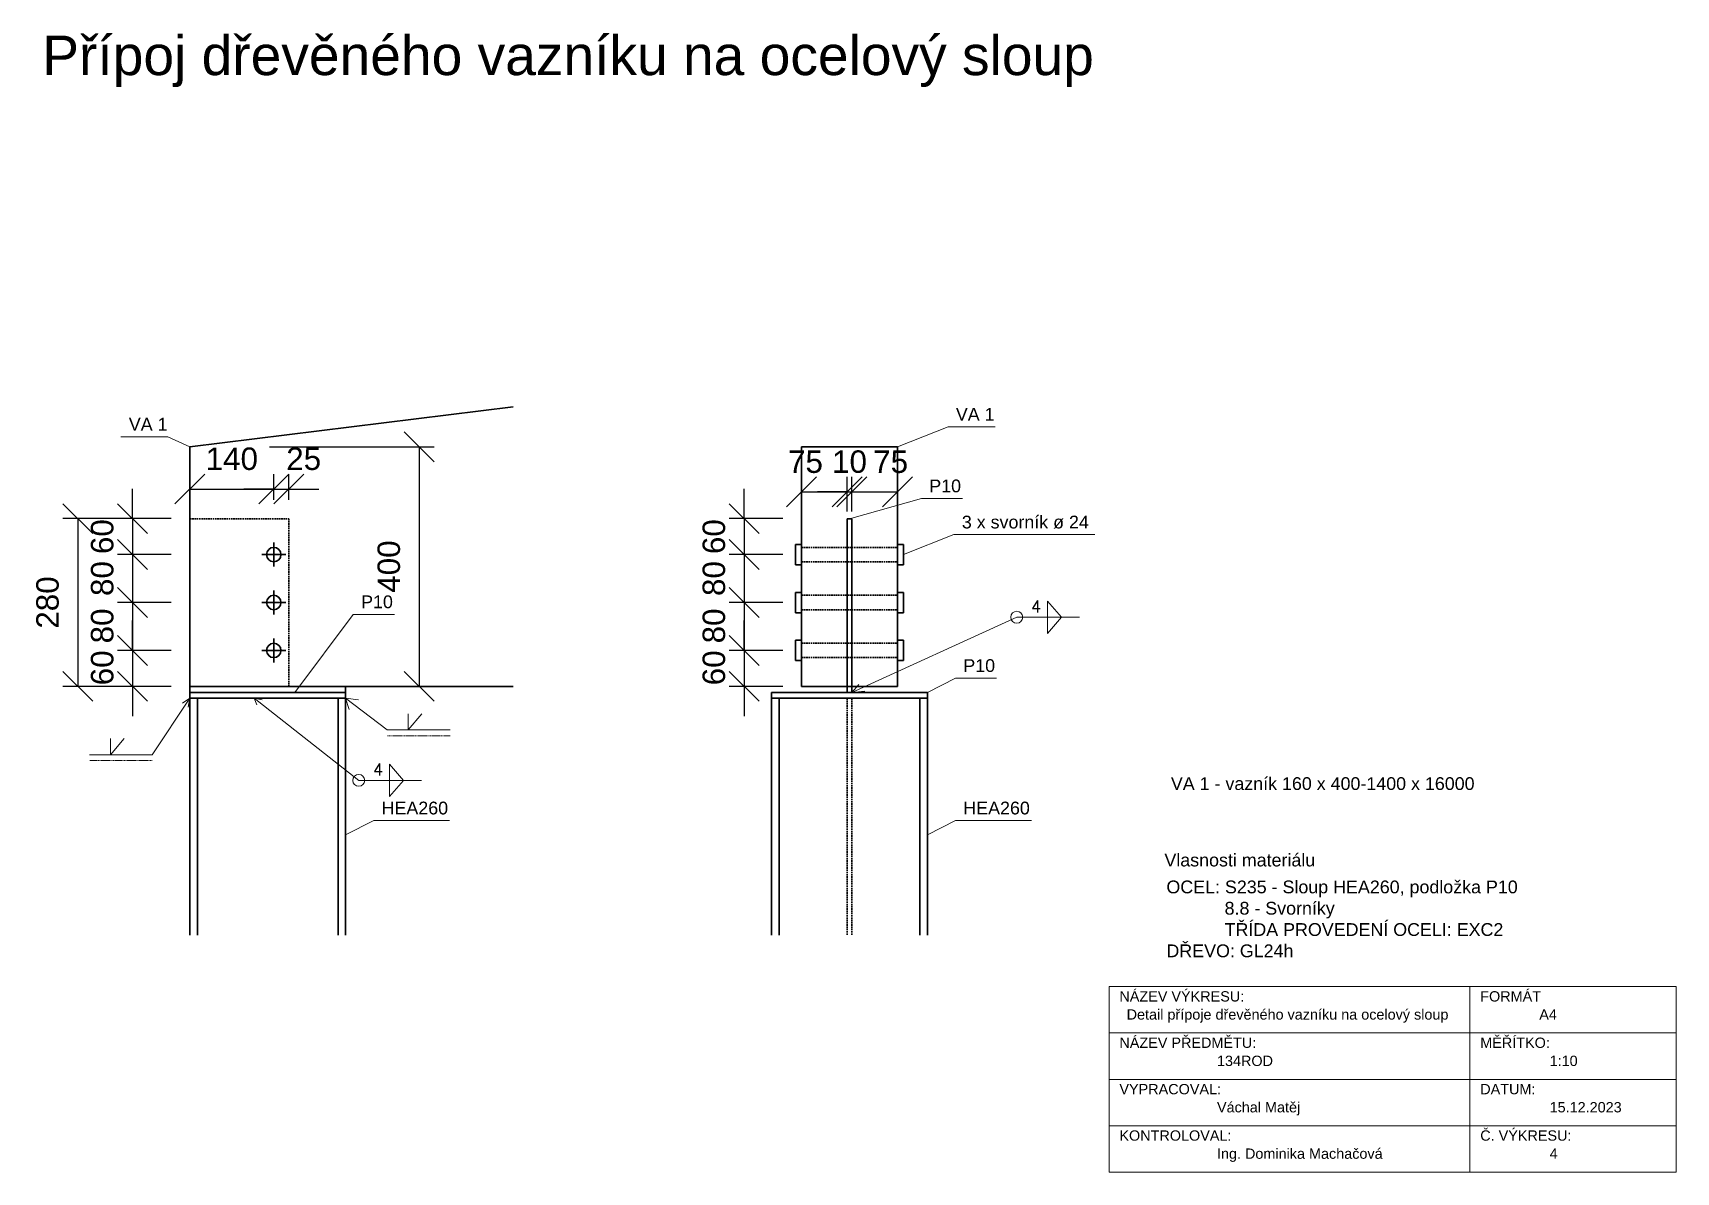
# Model space of a CAD drawing. Header units: millimetres. Extents: x -109904 to 256066, y -215550 to 75535.
# Drawn here: x 97154 to 99898, y -146157 to -144255 of the extents above; entities that cross this region are included whole.
import ezdxf

# ---------------------------------------------------------------- set-up
doc = ezdxf.new("R2010")
doc.units = ezdxf.units.MM
doc.header["$LTSCALE"] = 20
doc.linetypes.add('ČÁRKOVANÁ', pattern=[19.05, 12.7, -6.35])
doc.linetypes.add('ČÁRKOVANÁ2', pattern=[9.525, 6.35, -3.175])
for name, color, linetype, lineweight in [('Kóty', 4, 'Continuous', 18), ('TENKÁ PLNÁ ČÁRA', 7, 'Continuous', 18), ('Texty', 255, 'Continuous', 13), ('TLUSTÁ PLNÁ ČÁRA', 2, 'Continuous', 35), ('šrafy', 7, 'Continuous', 13)]:
    doc.layers.add(name, color=color, linetype=linetype, lineweight=lineweight)
doc.styles.get("Standard").update_dxf_attribs({"font": 'arial.ttf'})
doc.dimstyles.new('Rozmery_1_50', dxfattribs={"dimscale": 50, "dimtxt": 0.75, "dimasz": 1, "dimexe": 0.5, "dimexo": 0.625, "dimtad": 1, "dimdec": 0, "dimtxsty": 'Standard', "dimblk": 'OBLIQUE', "dimcen": 2.5, "dimadec": 0, "dimazin": 0, "dimtfac": 1, "dimtdec": 0, "dimtmove": 0, "dimatfit": 3, "dimldrblk": 'OBLIQUE', "dimfxl": 5, "dimfxlon": 1, "dimarcsym": 0})

msp = doc.modelspace()

# ---------------------------------------------------------------- texts
at = {"layer": 'Kóty', "color": 1, "insert": (99043.155, -145625.702), "char_height": 21.34106, "attachment_point": 1}
msp.add_mtext_dynamic_manual_height_columns('Vlasnosti materiálu', width=742.62921, gutter_width=2.668, heights=[0], dxfattribs=at)
at = {"layer": 'TENKÁ PLNÁ ČÁRA', "attachment_point": 1}
for s, width, gutter_width, heights, insert, char_height in [('\\A1;Přípoj dřevěného vazníku na ocelový sloup', 3551.59069, 8.242, [953.951], (97169.31, -144259.722), 65.93237), ('\\A1;\\pxi-3,l4,t4;VA 1 ', 1149.58261, 2.668, [308.776], (98673.56, -144881.304), 21.34106), ('\\A1;\\pxi-3,l4,t4;VA 1 ', 1149.58261, 2.668, [308.776], (97292.564, -144897.922), 21.34106), ('\\A1;\\pxi-3,l4,t4;P10', 1149.58261, 2.668, [308.776], (98629.166, -145000.935), 21.34106), ('\\A1;\\pxi-3,l4,t4;3 x svorník ø 24', 1149.58261, 2.668, [308.776], (98683.56, -145061.304), 21.34106), ('\\A1;\\pxi-3,l4,t4;P10', 1149.58261, 2.668, [308.776], (97680.444, -145194.463), 21.34106), ('\\A1;\\pxi-3,l4,t4;P10', 1149.58261, 2.668, [308.776], (98686.041, -145300.935), 21.34106), ('\\A1;\\pxi-3,l4,t4;VA 1 - vazník 160 x 400-1400 x 16000 ', 1149.58261, 2.668, [308.776], (99032.611, -145498.02), 21.34106), ('\\A1;\\pxi-3,l4,t4;HEA260', 1149.58261, 2.668, [308.776], (97714.656, -145538.828), 21.34106), ('\\A1;\\pxi-3,l4,t4;HEA260', 1149.58261, 2.668, [308.776], (98686.041, -145538.828), 21.34106), ('\\A1;\\pxi-3,l4,t4;OCEL: S235 - Sloup HEA260, podložka P10\\P^I    8.8 - Svorníky\\P^I    TŘÍDA PROVEDENÍ OCELI: EXC2\\PDŘEVO: GL24h', 1149.58261, 2.668, [308.776], (99025.167, -145670.585), 21.34106), ('\\pxi-3,l4,t4;NÁZEV VÝKRESU:', 345.43285, 2.152, [0], (98950.792, -145855.364), 17.21542), ('\\pxi-3,l4,t4;FORMÁT ', 345.43285, 2.152, [0], (99553.332, -145855.364), 17.21542), ('Detail přípoje dřevěného vazníku na ocelový sloup', 687.31795, 2.152, [35.108], (98980.084, -145885.579), 17.21542), ('A4', 345.43285, 2.152, [0], (99669.144, -145885.579), 17.2154), ('\\pxi-3,l4,t4;NÁZEV PŘEDMĚTU:', 345.43285, 2.152, [0], (98950.792, -145932.833), 17.21542), ('\\pxi-3,l4,t4;MĚŘÍTKO: ^I', 345.43285, 2.152, [0], (99553.332, -145932.833), 17.21542), ('\\pxi-3,l4,t4;134ROD', 345.43285, 2.152, [0], (99113.694, -145963.048), 17.21542), ('\\pxi-3,l4,t4;1:10', 345.43285, 2.152, [0], (99669.144, -145963.048), 17.21542), ('\\pxi-3,l4,t4;VYPRACOVAL:', 345.43285, 2.152, [0], (98950.792, -146010.302), 17.21542), ('\\pxi-3,l4,t4;DATUM: ^I^I', 345.43285, 2.152, [0], (99553.332, -146010.302), 17.21542), ('\\pxi-3,l4,t4;Váchal Matěj', 345.43285, 2.152, [0], (99113.694, -146040.517), 17.21542), ('\\pxi-3,l4,t4;15.12.2023', 345.43285, 2.152, [0], (99669.144, -146040.517), 17.21542), ('\\pxi-3,l4,t4;KONTROLOVAL:', 345.43285, 2.152, [0], (98950.792, -146087.772), 17.21542), ('\\pxi-3,l4,t4;Č. VÝKRESU:^I', 345.43285, 2.152, [0], (99553.332, -146087.772), 17.21542), ('\\pxi-3,l4,t4;Ing. Dominika Machačová', 345.43285, 2.152, [0], (99113.694, -146117.987), 17.21542), ('\\pxi-3,l4,t4;4', 345.43285, 2.152, [0], (99669.144, -146117.987), 17.21542)]:
    msp.add_mtext_dynamic_manual_height_columns(s, width=width, gutter_width=gutter_width, heights=heights, dxfattribs=dict(at, insert=insert, char_height=char_height))
at = {"layer": 'Texty', "char_height": 20, "attachment_point": 1}
for insert in [(98820.185, -145202.851), (97721.432, -145475.273)]:
    msp.add_mtext_dynamic_manual_height_columns('{\\Fromans|c238;4}', width=193.12271, gutter_width=12.5, heights=[0], dxfattribs=dict(at, insert=insert))

# ---------------------------------------------------------------- blocks, each defined once
blk = doc.blocks.new('_Oblique')
at = {"color": 0, "linetype": 'ByBlock', "lineweight": -2}
blk.add_line((-0.5, -0.5), (0.5, 0.5), dxfattribs=at)
blk = doc.blocks.new('*D178')
at = {"layer": 'Defpoints', "color": 0, "transparency": 16777216}
for p in [(97415.9, -145066.3), (97228.7, -145346.3), (97415.9, -145346.3)]:
    blk.add_point(p, dxfattribs=at)
at = {"layer": 'Kóty', "color": 0, "lineweight": -2, "transparency": 16777216}
for p, q in [((97384.7, -145066.3), (97203.7, -145066.3)), ((97228.7, -145066.3), (97228.7, -145346.3)), ((97384.7, -145346.3), (97203.7, -145346.3))]:
    blk.add_line(p, q, dxfattribs=at)
at = {"layer": 'Kóty', "color": 0, "lineweight": -2, "transparency": 16777216, "xscale": 50, "yscale": 50, "zscale": 50}
for p, rotation in [((97228.7, -145066.3), 90), ((97228.7, -145346.3), 270)]:
    blk.add_blockref('_Oblique', p, dxfattribs=dict(at, rotation=rotation))
at = {"layer": 'Kóty', "color": 0, "transparency": 16777216, "insert": (97178.3, -145206.3), "char_height": 37.5, "attachment_point": 5, "rotation": 90}
blk.add_mtext('280', dxfattribs=at)
blk = doc.blocks.new('*D179')
at = {"layer": 'Defpoints', "color": 0, "transparency": 16777216}
for p in [(97415.9, -145066.3), (97320, -145126.3), (97415.9, -145126.3)]:
    blk.add_point(p, dxfattribs=at)
at = {"layer": 'Kóty', "color": 0, "lineweight": -2, "transparency": 16777216}
for p, q in [((97320, -145066.3), (97320, -145016.3)), ((97384.7, -145066.3), (97295, -145066.3)), ((97320, -145066.3), (97320, -145126.3)), ((97384.7, -145126.3), (97295, -145126.3)), ((97320, -145126.3), (97320, -145176.3))]:
    blk.add_line(p, q, dxfattribs=at)
at = {"layer": 'Kóty', "color": 0, "lineweight": -2, "transparency": 16777216, "xscale": 50, "yscale": 50, "zscale": 50}
for p, rotation in [((97320, -145066.3), 270), ((97320, -145126.3), 90)]:
    blk.add_blockref('_Oblique', p, dxfattribs=dict(at, rotation=rotation))
at = {"layer": 'Kóty', "color": 0, "transparency": 16777216, "insert": (97269.6, -145096.3), "char_height": 37.5, "attachment_point": 5, "rotation": 90}
blk.add_mtext('60', dxfattribs=at)
blk = doc.blocks.new('*D180')
at = {"layer": 'Defpoints', "color": 0, "transparency": 16777216}
for p in [(97415.9, -145126.3), (97320, -145206.3), (97415.9, -145206.3)]:
    blk.add_point(p, dxfattribs=at)
at = {"layer": 'Kóty', "color": 0, "lineweight": -2, "transparency": 16777216}
for p, q in [((97384.7, -145126.3), (97295, -145126.3)), ((97320, -145126.3), (97320, -145206.3)), ((97384.7, -145206.3), (97295, -145206.3))]:
    blk.add_line(p, q, dxfattribs=at)
at = {"layer": 'Kóty', "color": 0, "lineweight": -2, "transparency": 16777216, "xscale": 50, "yscale": 50, "zscale": 50}
for p, rotation in [((97320, -145126.3), 90), ((97320, -145206.3), 270)]:
    blk.add_blockref('_Oblique', p, dxfattribs=dict(at, rotation=rotation))
at = {"layer": 'Kóty', "color": 0, "transparency": 16777216, "insert": (97269.6, -145166.3), "char_height": 37.5, "attachment_point": 5, "rotation": 90}
blk.add_mtext('80', dxfattribs=at)
blk = doc.blocks.new('*D181')
at = {"layer": 'Defpoints', "color": 0, "transparency": 16777216}
for p in [(97415.9, -145206.3), (97320, -145286.3), (97415.9, -145286.3)]:
    blk.add_point(p, dxfattribs=at)
at = {"layer": 'Kóty', "color": 0, "lineweight": -2, "transparency": 16777216}
for p, q in [((97384.7, -145206.3), (97295, -145206.3)), ((97320, -145206.3), (97320, -145286.3)), ((97384.7, -145286.3), (97295, -145286.3))]:
    blk.add_line(p, q, dxfattribs=at)
at = {"layer": 'Kóty', "color": 0, "lineweight": -2, "transparency": 16777216, "xscale": 50, "yscale": 50, "zscale": 50}
for p, rotation in [((97320, -145206.3), 90), ((97320, -145286.3), 270)]:
    blk.add_blockref('_Oblique', p, dxfattribs=dict(at, rotation=rotation))
at = {"layer": 'Kóty', "color": 0, "transparency": 16777216, "insert": (97269.6, -145245.4), "char_height": 37.5, "attachment_point": 5, "rotation": 90}
blk.add_mtext('80', dxfattribs=at)
blk = doc.blocks.new('*D182')
at = {"layer": 'Defpoints', "color": 0, "transparency": 16777216}
for p in [(97415.9, -145286.3), (97320, -145346.3), (97415.9, -145346.3)]:
    blk.add_point(p, dxfattribs=at)
at = {"layer": 'Kóty', "color": 0, "lineweight": -2, "transparency": 16777216}
for p, q in [((97320, -145286.3), (97320, -145236.3)), ((97384.7, -145286.3), (97295, -145286.3)), ((97320, -145286.3), (97320, -145346.3)), ((97384.7, -145346.3), (97295, -145346.3)), ((97320, -145346.3), (97320, -145396.3))]:
    blk.add_line(p, q, dxfattribs=at)
at = {"layer": 'Kóty', "color": 0, "lineweight": -2, "transparency": 16777216, "xscale": 50, "yscale": 50, "zscale": 50}
for p, rotation in [((97320, -145286.3), 270), ((97320, -145346.3), 90)]:
    blk.add_blockref('_Oblique', p, dxfattribs=dict(at, rotation=rotation))
at = {"layer": 'Kóty', "color": 0, "transparency": 16777216, "insert": (97269.6, -145315.4), "char_height": 37.5, "attachment_point": 5, "rotation": 90}
blk.add_mtext('60', dxfattribs=at)
blk = doc.blocks.new('*D183')
at = {"layer": 'Defpoints', "color": 0, "transparency": 16777216}
for p in [(97555.9, -145016.8), (97415.9, -145066.3), (97555.9, -145066.3)]:
    blk.add_point(p, dxfattribs=at)
at = {"layer": 'Kóty', "color": 0, "lineweight": -2, "transparency": 16777216}
for p, q in [((97415.9, -145035.1), (97415.9, -144991.8)), ((97555.9, -145035.1), (97555.9, -144991.8)), ((97415.9, -145016.8), (97555.9, -145016.8))]:
    blk.add_line(p, q, dxfattribs=at)
at = {"layer": 'Kóty', "color": 0, "lineweight": -2, "transparency": 16777216, "xscale": 50, "yscale": 50, "zscale": 50, "rotation": 180}
blk.add_blockref('_Oblique', (97415.9, -145016.8), dxfattribs=at)
at = {"layer": 'Kóty', "color": 0, "lineweight": -2, "transparency": 16777216, "xscale": 50, "yscale": 50, "zscale": 50}
blk.add_blockref('_Oblique', (97555.9, -145016.8), dxfattribs=at)
at = {"layer": 'Kóty', "color": 0, "transparency": 16777216, "insert": (97485.9, -144966.5), "char_height": 37.5, "attachment_point": 5}
blk.add_mtext('140', dxfattribs=at)
blk = doc.blocks.new('*D184')
at = {"layer": 'Defpoints', "color": 0, "transparency": 16777216}
for p in [(97580.9, -145016.8), (97555.9, -145066.3), (97580.9, -145066.3)]:
    blk.add_point(p, dxfattribs=at)
at = {"layer": 'Kóty', "color": 0, "lineweight": -2, "transparency": 16777216}
for p, q in [((97555.9, -145035.1), (97555.9, -144991.8)), ((97580.9, -145035.1), (97580.9, -144991.8)), ((97555.9, -145016.8), (97505.9, -145016.8)), ((97555.9, -145016.8), (97580.9, -145016.8)), ((97580.9, -145016.8), (97630.9, -145016.8))]:
    blk.add_line(p, q, dxfattribs=at)
at = {"layer": 'Kóty', "color": 0, "lineweight": -2, "transparency": 16777216, "xscale": 50, "yscale": 50, "zscale": 50}
blk.add_blockref('_Oblique', (97555.9, -145016.8), dxfattribs=at)
at = {"layer": 'Kóty', "color": 0, "lineweight": -2, "transparency": 16777216, "xscale": 50, "yscale": 50, "zscale": 50, "rotation": 180}
blk.add_blockref('_Oblique', (97580.9, -145016.8), dxfattribs=at)
at = {"layer": 'Kóty', "color": 0, "transparency": 16777216, "insert": (97605.9, -144966.5), "char_height": 37.5, "attachment_point": 5}
blk.add_mtext('25', dxfattribs=at)
blk = doc.blocks.new('*D185')
at = {"layer": 'Defpoints', "color": 0, "transparency": 16777216}
for p in [(98437.3, -145066.3), (98341.4, -145126.3), (98437.3, -145126.3)]:
    blk.add_point(p, dxfattribs=at)
at = {"layer": 'Kóty', "color": 0, "lineweight": -2, "transparency": 16777216}
for p, q in [((98341.4, -145066.3), (98341.4, -145016.3)), ((98406.1, -145066.3), (98316.4, -145066.3)), ((98341.4, -145066.3), (98341.4, -145126.3)), ((98406.1, -145126.3), (98316.4, -145126.3)), ((98341.4, -145126.3), (98341.4, -145176.3))]:
    blk.add_line(p, q, dxfattribs=at)
at = {"layer": 'Kóty', "color": 0, "lineweight": -2, "transparency": 16777216, "xscale": 50, "yscale": 50, "zscale": 50}
for p, rotation in [((98341.4, -145066.3), 270), ((98341.4, -145126.3), 90)]:
    blk.add_blockref('_Oblique', p, dxfattribs=dict(at, rotation=rotation))
at = {"layer": 'Kóty', "color": 0, "transparency": 16777216, "insert": (98291, -145096.3), "char_height": 37.5, "attachment_point": 5, "rotation": 90}
blk.add_mtext('60', dxfattribs=at)
blk = doc.blocks.new('*D186')
at = {"layer": 'Defpoints', "color": 0, "transparency": 16777216}
for p in [(98437.3, -145126.3), (98341.4, -145206.3), (98437.3, -145206.3)]:
    blk.add_point(p, dxfattribs=at)
at = {"layer": 'Kóty', "color": 0, "lineweight": -2, "transparency": 16777216}
for p, q in [((98406.1, -145126.3), (98316.4, -145126.3)), ((98341.4, -145126.3), (98341.4, -145206.3)), ((98406.1, -145206.3), (98316.4, -145206.3))]:
    blk.add_line(p, q, dxfattribs=at)
at = {"layer": 'Kóty', "color": 0, "lineweight": -2, "transparency": 16777216, "xscale": 50, "yscale": 50, "zscale": 50}
for p, rotation in [((98341.4, -145126.3), 90), ((98341.4, -145206.3), 270)]:
    blk.add_blockref('_Oblique', p, dxfattribs=dict(at, rotation=rotation))
at = {"layer": 'Kóty', "color": 0, "transparency": 16777216, "insert": (98291, -145166.3), "char_height": 37.5, "attachment_point": 5, "rotation": 90}
blk.add_mtext('80', dxfattribs=at)
blk = doc.blocks.new('*D187')
at = {"layer": 'Defpoints', "color": 0, "transparency": 16777216}
for p in [(98437.3, -145206.3), (98341.4, -145286.3), (98437.3, -145286.3)]:
    blk.add_point(p, dxfattribs=at)
at = {"layer": 'Kóty', "color": 0, "lineweight": -2, "transparency": 16777216}
for p, q in [((98406.1, -145206.3), (98316.4, -145206.3)), ((98341.4, -145206.3), (98341.4, -145286.3)), ((98406.1, -145286.3), (98316.4, -145286.3))]:
    blk.add_line(p, q, dxfattribs=at)
at = {"layer": 'Kóty', "color": 0, "lineweight": -2, "transparency": 16777216, "xscale": 50, "yscale": 50, "zscale": 50}
for p, rotation in [((98341.4, -145206.3), 90), ((98341.4, -145286.3), 270)]:
    blk.add_blockref('_Oblique', p, dxfattribs=dict(at, rotation=rotation))
at = {"layer": 'Kóty', "color": 0, "transparency": 16777216, "insert": (98291, -145245.4), "char_height": 37.5, "attachment_point": 5, "rotation": 90}
blk.add_mtext('80', dxfattribs=at)
blk = doc.blocks.new('*D188')
at = {"layer": 'Defpoints', "color": 0, "transparency": 16777216}
for p in [(98437.3, -145286.3), (98341.4, -145346.3), (98437.3, -145346.3)]:
    blk.add_point(p, dxfattribs=at)
at = {"layer": 'Kóty', "color": 0, "lineweight": -2, "transparency": 16777216}
for p, q in [((98341.4, -145286.3), (98341.4, -145236.3)), ((98406.1, -145286.3), (98316.4, -145286.3)), ((98341.4, -145286.3), (98341.4, -145346.3)), ((98406.1, -145346.3), (98316.4, -145346.3)), ((98341.4, -145346.3), (98341.4, -145396.3))]:
    blk.add_line(p, q, dxfattribs=at)
at = {"layer": 'Kóty', "color": 0, "lineweight": -2, "transparency": 16777216, "xscale": 50, "yscale": 50, "zscale": 50}
for p, rotation in [((98341.4, -145286.3), 270), ((98341.4, -145346.3), 90)]:
    blk.add_blockref('_Oblique', p, dxfattribs=dict(at, rotation=rotation))
at = {"layer": 'Kóty', "color": 0, "transparency": 16777216, "insert": (98291, -145315.4), "char_height": 37.5, "attachment_point": 5, "rotation": 90}
blk.add_mtext('60', dxfattribs=at)
blk = doc.blocks.new('*D189')
at = {"layer": 'Defpoints', "color": 0, "transparency": 16777216}
for p in [(98513.6, -145021.7), (98437.3, -145085.5), (98513.6, -145085.5)]:
    blk.add_point(p, dxfattribs=at)
at = {"layer": 'Kóty', "color": 0, "lineweight": -2, "transparency": 16777216}
for p, q in [((98437.3, -145054.2), (98437.3, -144996.7)), ((98513.6, -145054.2), (98513.6, -144996.7)), ((98437.3, -145021.7), (98513.6, -145021.7))]:
    blk.add_line(p, q, dxfattribs=at)
at = {"layer": 'Kóty', "color": 0, "lineweight": -2, "transparency": 16777216, "xscale": 50, "yscale": 50, "zscale": 50, "rotation": 180}
blk.add_blockref('_Oblique', (98437.3, -145021.7), dxfattribs=at)
at = {"layer": 'Kóty', "color": 0, "lineweight": -2, "transparency": 16777216, "xscale": 50, "yscale": 50, "zscale": 50}
blk.add_blockref('_Oblique', (98513.6, -145021.7), dxfattribs=at)
at = {"layer": 'Kóty', "color": 0, "transparency": 16777216, "insert": (98443.8, -144971.4), "char_height": 37.5, "attachment_point": 5}
blk.add_mtext('75', dxfattribs=at)
blk = doc.blocks.new('*D190')
at = {"layer": 'Defpoints', "color": 0, "transparency": 16777216}
for p in [(98521.1, -145021.7), (98513.6, -145085.5), (98521.1, -145085.5)]:
    blk.add_point(p, dxfattribs=at)
at = {"layer": 'Kóty', "color": 0, "lineweight": -2, "transparency": 16777216}
for p, q in [((98513.6, -145054.2), (98513.6, -144996.7)), ((98521.1, -145054.2), (98521.1, -144996.7)), ((98513.6, -145021.7), (98463.6, -145021.7)), ((98513.6, -145021.7), (98521.1, -145021.7)), ((98521.1, -145021.7), (98571.1, -145021.7))]:
    blk.add_line(p, q, dxfattribs=at)
at = {"layer": 'Kóty', "color": 0, "lineweight": -2, "transparency": 16777216, "xscale": 50, "yscale": 50, "zscale": 50}
blk.add_blockref('_Oblique', (98513.6, -145021.7), dxfattribs=at)
at = {"layer": 'Kóty', "color": 0, "lineweight": -2, "transparency": 16777216, "xscale": 50, "yscale": 50, "zscale": 50, "rotation": 180}
blk.add_blockref('_Oblique', (98521.1, -145021.7), dxfattribs=at)
at = {"layer": 'Kóty', "color": 0, "transparency": 16777216, "insert": (98517.3, -144971.3), "char_height": 37.5, "attachment_point": 5}
blk.add_mtext('10', dxfattribs=at)
blk = doc.blocks.new('*D191')
at = {"layer": 'Defpoints', "color": 0, "transparency": 16777216}
for p in [(98597.3, -145021.7), (98521.1, -145085.5), (98597.3, -145085.5)]:
    blk.add_point(p, dxfattribs=at)
at = {"layer": 'Kóty', "color": 0, "lineweight": -2, "transparency": 16777216}
for p, q in [((98521.1, -145054.2), (98521.1, -144996.7)), ((98597.3, -145054.2), (98597.3, -144996.7)), ((98521.1, -145021.7), (98597.3, -145021.7))]:
    blk.add_line(p, q, dxfattribs=at)
at = {"layer": 'Kóty', "color": 0, "lineweight": -2, "transparency": 16777216, "xscale": 50, "yscale": 50, "zscale": 50, "rotation": 180}
blk.add_blockref('_Oblique', (98521.1, -145021.7), dxfattribs=at)
at = {"layer": 'Kóty', "color": 0, "lineweight": -2, "transparency": 16777216, "xscale": 50, "yscale": 50, "zscale": 50}
blk.add_blockref('_Oblique', (98597.3, -145021.7), dxfattribs=at)
at = {"layer": 'Kóty', "color": 0, "transparency": 16777216, "insert": (98586, -144971.4), "char_height": 37.5, "attachment_point": 5}
blk.add_mtext('75', dxfattribs=at)
blk = doc.blocks.new('*D192')
at = {"layer": 'Defpoints', "color": 0, "transparency": 16777216}
for p in [(97415.9, -144946.3), (97415.9, -145346.3), (97798.6, -145346.3)]:
    blk.add_point(p, dxfattribs=at)
at = {"layer": 'Kóty', "color": 0, "lineweight": -2, "transparency": 16777216}
for p, q in [((97548.6, -144946.3), (97823.6, -144946.3)), ((97798.6, -144946.3), (97798.6, -145346.3)), ((97548.6, -145346.3), (97823.6, -145346.3))]:
    blk.add_line(p, q, dxfattribs=at)
at = {"layer": 'Kóty', "color": 0, "lineweight": -2, "transparency": 16777216, "xscale": 50, "yscale": 50, "zscale": 50}
for p, rotation in [((97798.6, -144946.3), 90), ((97798.6, -145346.3), 270)]:
    blk.add_blockref('_Oblique', p, dxfattribs=dict(at, rotation=rotation))
at = {"layer": 'Kóty', "color": 0, "transparency": 16777216, "insert": (97748.2, -145146.3), "char_height": 37.5, "attachment_point": 5, "rotation": 90}
blk.add_mtext('400', dxfattribs=at)

# ---------------------------------------------------------------- dimensions: what is measured, and where the dimension line sits
at = {"layer": 'Kóty'}
for base, p1, p2, picture, middle in [((97798.594, -145346.316), (97415.941, -144946.316), (97415.941, -145346.316), '*D192', (97798.594, -145146.316)), ((97319.984, -145126.316), (97415.941, -145066.316), (97415.941, -145126.316), '*D179', (97319.984, -145096.316)), ((98341.369, -145126.316), (98437.326, -145066.316), (98437.326, -145126.316), '*D185', (98341.369, -145096.316))]:
    dim = msp.add_linear_dim(base=base, p1=p1, p2=p2, angle=90, dimstyle='Rozmery_1_50', dxfattribs=at)
    dim.commit()
    dim.dimension.update_dxf_attribs({"geometry": picture, "text_midpoint": middle, "dimtype": 160})
dim = msp.add_linear_dim(base=(97555.941, -145016.847), p1=(97415.941, -145066.316), p2=(97555.941, -145066.316), dimstyle='Rozmery_1_50', dxfattribs=at)
dim.commit()
dim.dimension.update_dxf_attribs({"geometry": '*D183', "text_midpoint": (97485.941, -145016.847), "dimtype": 160})
dim = msp.add_linear_dim(base=(97580.941, -145016.847), p1=(97555.941, -145066.316), p2=(97580.941, -145066.316), dimstyle='Rozmery_1_50', override={"dimtmove": 1}, dxfattribs=at)
dim.commit()
dim.dimension.update_dxf_attribs({"geometry": '*D184', "text_midpoint": (97605.941, -145016.847), "dimtype": 160})
dim = msp.add_linear_dim(base=(98513.576, -145021.742), p1=(98437.326, -145085.49), p2=(98513.576, -145085.49), text='75', dimstyle='Rozmery_1_50', dxfattribs=at)
dim.commit()
dim.dimension.update_dxf_attribs({"geometry": '*D189', "text_midpoint": (98443.787, -145021.742), "dimtype": 160})
for base, p1, p2, text, picture, middle in [((98521.076, -145021.742), (98513.576, -145085.49), (98521.076, -145085.49), '10', '*D190', (98517.326, -145021.742)), ((98597.326, -145021.742), (98521.076, -145085.49), (98597.326, -145085.49), '75', '*D191', (98586.033, -145021.742))]:
    dim = msp.add_linear_dim(base=base, p1=p1, p2=p2, text=text, dimstyle='Rozmery_1_50', override={"dimtmove": 1}, dxfattribs=at)
    dim.commit()
    dim.dimension.update_dxf_attribs({"geometry": picture, "text_midpoint": middle, "dimtype": 160})
dim = msp.add_linear_dim(base=(97228.659, -145346.316), p1=(97415.941, -145066.316), p2=(97415.941, -145346.316), angle=90, dimstyle='Rozmery_1_50', dxfattribs=at)
dim.commit()
dim.dimension.update_dxf_attribs({"geometry": '*D178', "text_midpoint": (97178.263, -145206.316)})
for base, p1, p2, picture, middle in [((97319.984, -145206.316), (97415.941, -145126.316), (97415.941, -145206.316), '*D180', (97319.984, -145166.316)), ((98341.369, -145206.316), (98437.326, -145126.316), (98437.326, -145206.316), '*D186', (98341.369, -145166.316)), ((97319.984, -145286.316), (97415.941, -145206.316), (97415.941, -145286.316), '*D181', (97319.984, -145245.389)), ((98341.369, -145286.316), (98437.326, -145206.316), (98437.326, -145286.316), '*D187', (98341.369, -145245.389)), ((97319.984, -145346.316), (97415.941, -145286.316), (97415.941, -145346.316), '*D182', (97319.984, -145315.389)), ((98341.369, -145346.316), (98437.326, -145286.316), (98437.326, -145346.316), '*D188', (98341.369, -145315.389))]:
    dim = msp.add_linear_dim(base=base, p1=p1, p2=p2, angle=90, dimstyle='Rozmery_1_50', override={"dimtmove": 1}, dxfattribs=at)
    dim.commit()
    dim.dimension.update_dxf_attribs({"geometry": picture, "text_midpoint": middle, "dimtype": 160})

# ---------------------------------------------------------------- linework, layer by layer
at = {"layer": 'Kóty'}
msp.add_lwpolyline([(99897.64, -146157.494), (98950.792, -146157.494), (98950.792, -145847.617), (99897.64, -145847.617)], close=True, dxfattribs=at)
for points in [[(99553.332, -145847.617), (99553.332, -146157.494)], [(98950.792, -145925.086), (99897.64, -145925.086)], [(98950.792, -146002.555), (99897.64, -146002.555)], [(98950.792, -146080.025), (99897.64, -146080.025)]]:
    msp.add_lwpolyline(points, dxfattribs=at)
at = {"layer": 'Texty'}
for p, q in [((98848.173, -145230.846), (98848.173, -145203.801)), ((98848.173, -145203.801), (98871.04, -145230.846)), ((98521.076, -145356.316), (98796.601, -145230.846)), ((98796.601, -145230.846), (98901.617, -145230.846)), ((98848.173, -145230.846), (98848.173, -145257.89)), ((98848.173, -145257.89), (98871.04, -145230.846)), ((97415.941, -145366.316), (97353.141, -145460.391)), ((97522.97, -145366.316), (97697.848, -145503.267)), ((97675.941, -145366.316), (97745.448, -145419.149)), ((97780.437, -145392.105), (97780.437, -145419.149)), ((97780.437, -145419.149), (97803.304, -145392.105)), ((97850.464, -145419.149), (97745.448, -145419.149)), ((97283.114, -145433.347), (97283.114, -145460.391)), ((97283.114, -145460.391), (97305.981, -145433.347)), ((97353.141, -145460.391), (97248.125, -145460.391)), ((97749.421, -145503.267), (97749.421, -145476.223)), ((97749.421, -145476.223), (97772.288, -145503.267)), ((97697.848, -145503.267), (97802.864, -145503.267)), ((97749.421, -145503.267), (97749.421, -145530.312)), ((97749.421, -145530.312), (97772.288, -145503.267))]:
    msp.add_line(p, q, dxfattribs=at)
at = {"layer": 'Texty', "linetype": 'ČÁRKOVANÁ', "ltscale": 0.006}
for p, q in [((97850.464, -145429.128), (97745.448, -145429.128)), ((97353.141, -145470.37), (97248.125, -145470.37))]:
    msp.add_line(p, q, dxfattribs=at)
at = {"layer": 'Texty'}
for centre in [(98796.601, -145230.846), (97697.848, -145503.267)]:
    msp.add_circle(centre, 9.979, dxfattribs=at)
at = {"layer": 'TLUSTÁ PLNÁ ČÁRA'}
for p, q in [((97955.481, -144879.292), (97415.941, -144946.316)), ((97415.941, -145346.316), (97415.941, -144946.316)), ((97415.941, -144946.316), (97415.941, -145066.316)), ((98437.314, -144946.316), (98597.326, -144946.316)), ((98437.326, -144946.316), (98437.326, -145346.316)), ((98597.326, -144946.316), (98597.326, -145346.316)), ((98513.576, -145356.316), (98513.576, -145066.316)), ((98513.576, -145066.316), (98521.076, -145066.316)), ((98521.076, -145356.316), (98521.076, -145066.316)), ((97555.941, -145126.316), (97535.941, -145126.316)), ((97555.941, -145126.316), (97555.941, -145106.316)), ((97555.941, -145126.316), (97575.941, -145126.316)), ((97555.941, -145126.316), (97555.941, -145146.316)), ((98437.326, -145109.316), (98427.326, -145109.316)), ((98427.326, -145109.316), (98427.326, -145143.316)), ((98597.326, -145114.316), (98597.326, -145109.316)), ((98597.326, -145109.316), (98607.326, -145109.316)), ((98607.326, -145109.316), (98607.326, -145143.316)), ((98427.326, -145143.316), (98437.326, -145143.316)), ((98607.326, -145143.316), (98597.326, -145143.316)), ((97555.941, -145206.316), (97535.941, -145206.316)), ((97555.941, -145206.316), (97555.941, -145186.316)), ((97555.941, -145206.316), (97575.941, -145206.316)), ((97555.941, -145206.316), (97555.941, -145226.316)), ((98437.326, -145189.316), (98427.326, -145189.316)), ((98427.326, -145189.316), (98427.326, -145223.316)), ((98597.326, -145194.316), (98597.326, -145189.316)), ((98597.326, -145189.316), (98607.326, -145189.316)), ((98607.326, -145189.316), (98607.326, -145223.316)), ((98427.326, -145223.316), (98437.326, -145223.316)), ((98607.326, -145223.316), (98597.326, -145223.316)), ((97555.941, -145286.316), (97555.941, -145266.316)), ((97555.941, -145286.316), (97535.941, -145286.316)), ((97555.941, -145286.316), (97575.941, -145286.316)), ((97555.941, -145286.316), (97555.941, -145306.316)), ((98437.326, -145269.316), (98427.326, -145269.316)), ((98427.326, -145269.316), (98427.326, -145303.316)), ((98597.326, -145274.316), (98597.326, -145269.316)), ((98597.326, -145269.316), (98607.326, -145269.316)), ((98607.326, -145269.316), (98607.326, -145303.316)), ((98427.326, -145303.316), (98437.326, -145303.316)), ((98607.326, -145303.316), (98597.326, -145303.316)), ((97415.941, -145356.316), (97415.941, -145346.316)), ((97415.941, -145346.316), (97675.941, -145346.316)), ((97415.941, -145346.316), (97955.481, -145346.316)), ((97675.941, -145346.316), (97675.941, -145356.316)), ((98437.326, -145346.316), (98597.326, -145346.316)), ((97415.941, -145366.316), (97415.941, -145356.316)), ((97415.941, -145356.316), (97675.941, -145356.316)), ((97415.941, -145761.522), (97415.941, -145366.316)), ((97415.941, -145366.316), (97428.441, -145366.316)), ((97428.441, -145366.316), (97428.441, -145761.522)), ((97542.191, -145366.316), (97428.441, -145366.316)), ((97542.191, -145366.316), (97663.441, -145366.316)), ((97663.441, -145761.522), (97663.441, -145366.316)), ((97663.441, -145366.316), (97675.941, -145366.316)), ((97675.941, -145356.316), (97675.941, -145366.316)), ((97675.941, -145366.316), (97675.941, -145761.522)), ((98387.326, -145366.316), (98387.326, -145356.316)), ((98387.326, -145356.316), (98647.326, -145356.316)), ((98387.326, -145761.522), (98387.326, -145366.316)), ((98387.326, -145366.316), (98399.826, -145366.316)), ((98399.826, -145366.316), (98399.826, -145761.522)), ((98513.576, -145366.316), (98399.826, -145366.316)), ((98513.576, -145366.316), (98634.826, -145366.316)), ((98634.826, -145761.522), (98634.826, -145366.316)), ((98634.826, -145366.316), (98647.326, -145366.316)), ((98647.326, -145356.316), (98647.326, -145366.316)), ((98647.326, -145366.316), (98647.326, -145761.522))]:
    msp.add_line(p, q, dxfattribs=at)
at = {"layer": 'TLUSTÁ PLNÁ ČÁRA', "linetype": 'ČÁRKOVANÁ2', "ltscale": 0.02}
for p, q in [((97415.941, -145066.316), (97580.941, -145066.316)), ((97580.941, -145066.316), (97580.941, -145346.316)), ((98437.326, -145114.316), (98597.326, -145114.316)), ((98437.326, -145138.316), (98597.326, -145138.316)), ((98437.326, -145194.316), (98597.326, -145194.316)), ((98437.326, -145218.316), (98597.326, -145218.316)), ((98437.326, -145274.316), (98597.326, -145274.316)), ((98437.326, -145298.316), (98597.326, -145298.316)), ((98513.576, -145366.316), (98513.576, -145761.522)), ((98521.076, -145366.316), (98521.076, -145761.522))]:
    msp.add_line(p, q, dxfattribs=at)
at = {"layer": 'TLUSTÁ PLNÁ ČÁRA'}
for centre in [(97555.941, -145126.316), (97555.941, -145206.316), (97555.941, -145286.316)]:
    msp.add_circle(centre, 12, dxfattribs=at)
at = {"layer": 'šrafy'}
for p, q in [((97300.785, -144929.606), (97379.27, -144929.606)), ((97379.27, -144929.606), (97415.941, -144946.316)), ((98681.78, -144912.988), (98597.326, -144946.316)), ((98681.78, -144912.988), (98760.266, -144912.988)), ((98637.386, -145032.619), (98517.326, -145066.316)), ((98637.386, -145032.619), (98706.097, -145032.619)), ((98691.78, -145092.988), (98607.326, -145126.316)), ((98691.78, -145092.988), (98926.862, -145092.988)), ((97688.665, -145226.147), (97590.877, -145356.316)), ((97688.665, -145226.147), (97757.376, -145226.147)), ((98521.076, -145356.316), (98532.715, -145343.211)), ((98694.261, -145332.619), (98647.326, -145356.316)), ((98694.261, -145332.619), (98762.972, -145332.619)), ((97415.941, -145366.316), (97403.364, -145374.491)), ((97415.941, -145366.316), (97413.258, -145381.184)), ((97522.97, -145366.316), (97536.544, -145368.579)), ((97522.97, -145366.316), (97527.479, -145377.314)), ((97675.941, -145366.316), (97681.827, -145384.689)), ((97675.941, -145366.316), (97697.657, -145368.872)), ((98521.076, -145356.316), (98542.688, -145354.104)), ((97722.876, -145570.511), (97675.941, -145594.208)), ((97722.876, -145570.511), (97849.594, -145570.511)), ((98694.261, -145570.511), (98647.326, -145594.208)), ((98694.261, -145570.511), (98820.979, -145570.511))]:
    msp.add_line(p, q, dxfattribs=at)

msp.set_redraw_order([(e.dxf.handle, doc.entitydb.next_handle()) for e in msp.query("TEXT MTEXT ATTDEF DIMENSION ARC_DIMENSION")])  # texts and dimensions are drawn at this point

doc.saveas('drawing.dxf')
